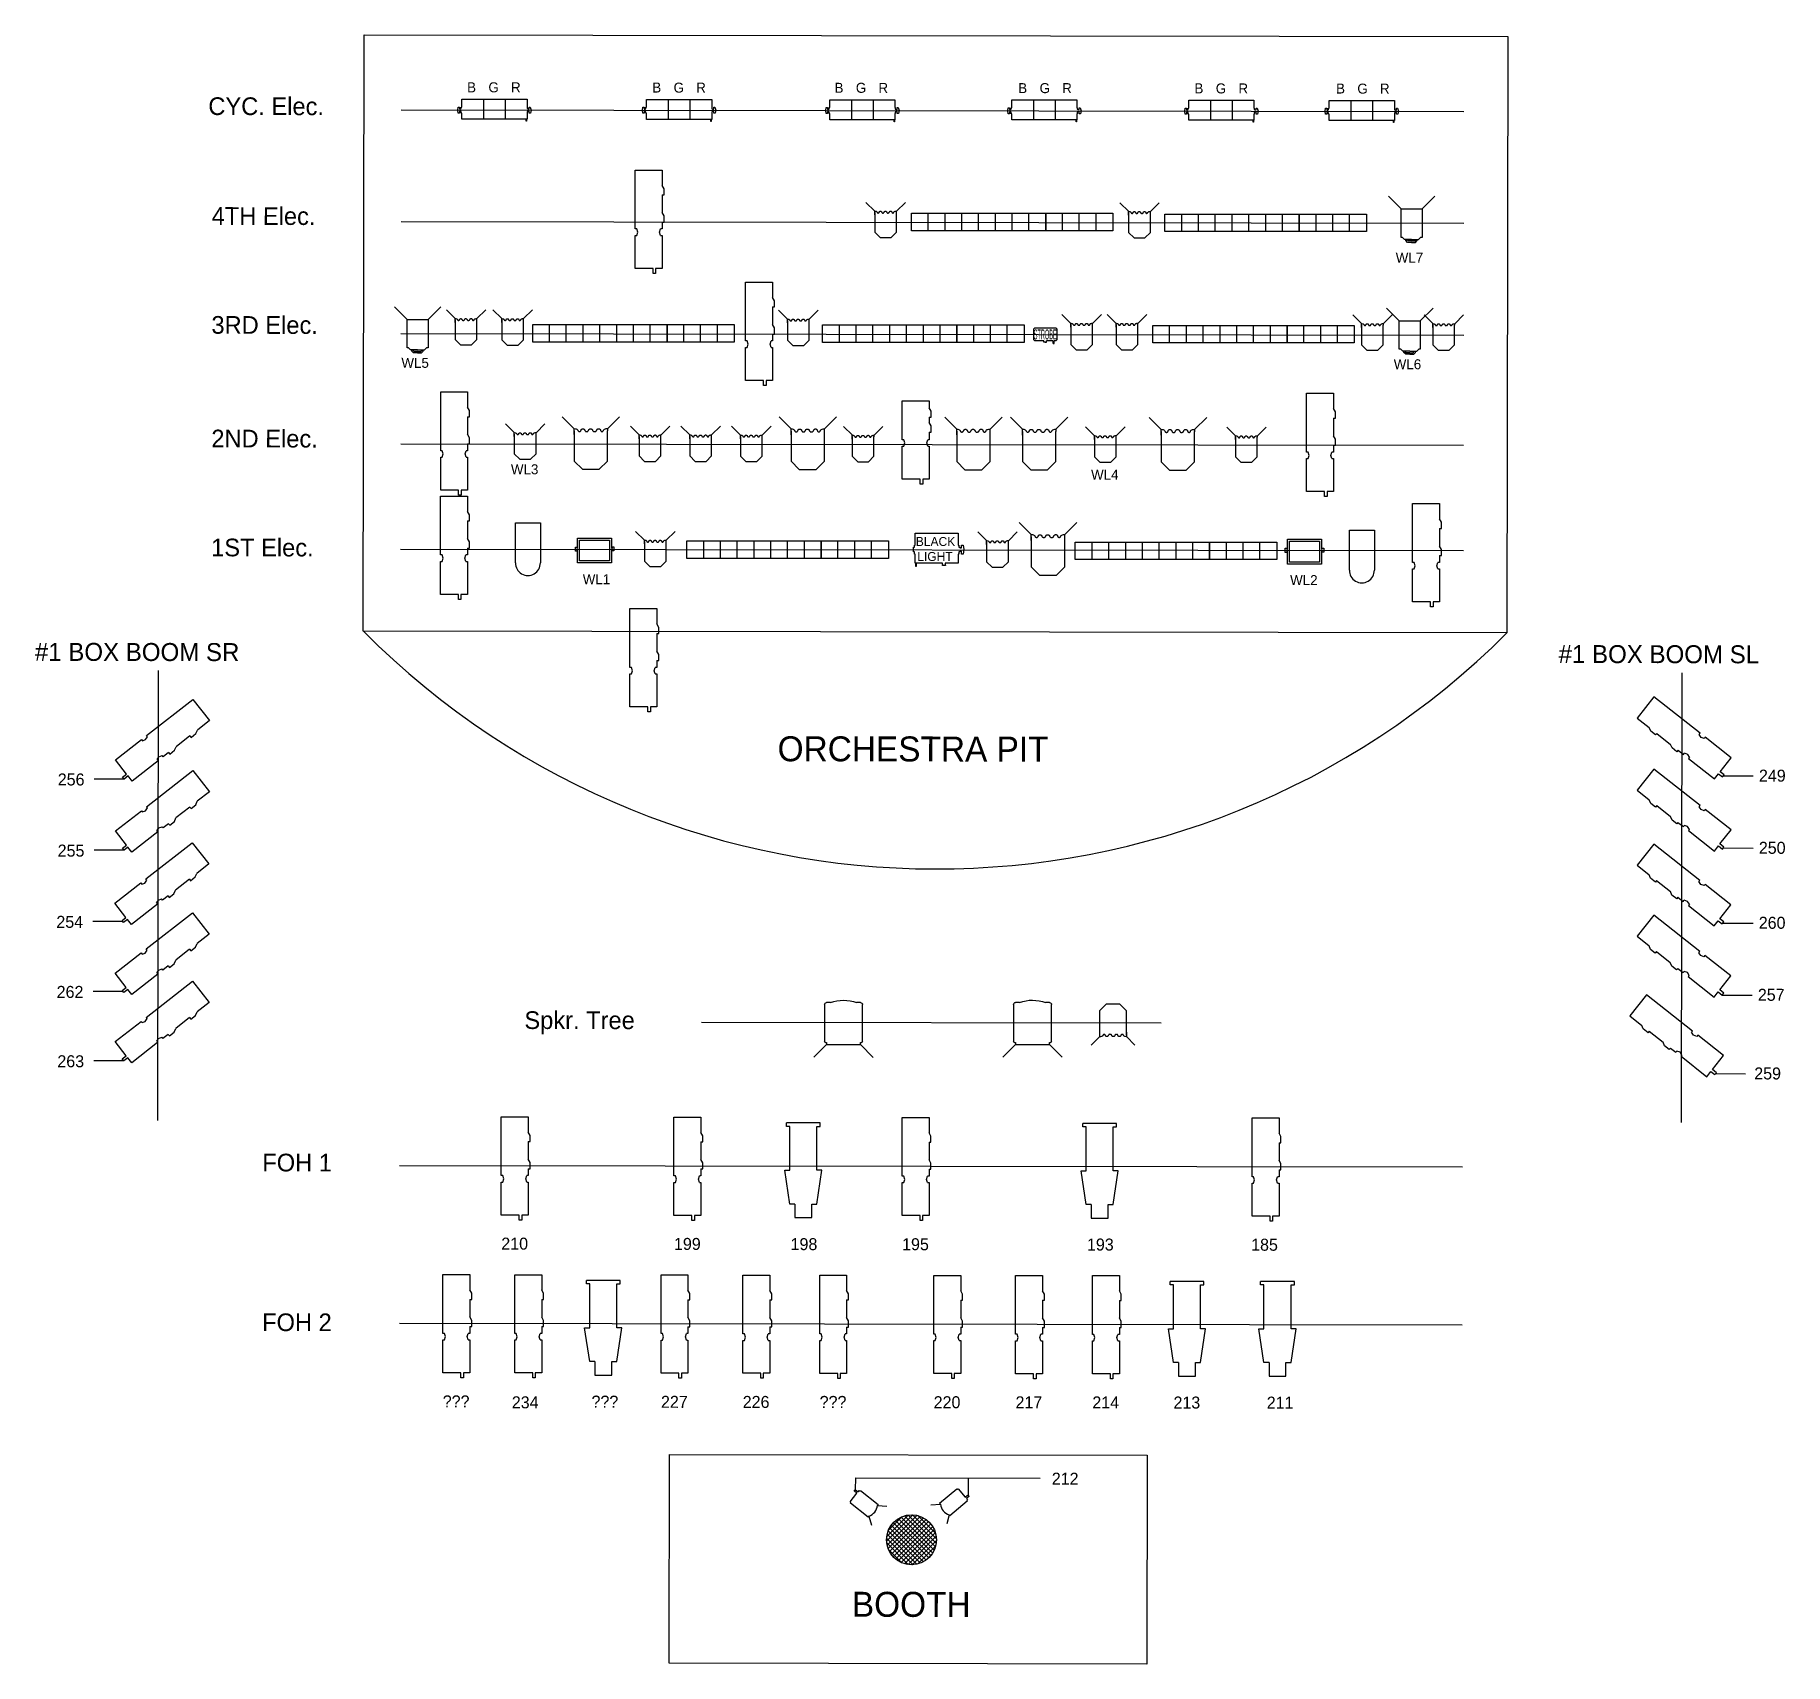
# Model space of a CAD drawing. Extents: x -17897 to 28333, y -5450 to 20354.
# Drawn here: x -17897 to -383, y -5450 to 10852 of the extents above; entities that cross this region are included whole.
import ezdxf
from ezdxf.enums import TextEntityAlignment as Align

# ---------------------------------------------------------------- set-up
doc = ezdxf.new("R2010")
doc.units = 0
doc.layers.get('0').update_dxf_attribs({"linetype": 'CONTINUOUS'})
doc.layers.add('LANTERNS', color=7, linetype='CONTINUOUS')

msp = doc.modelspace()

# ---------------------------------------------------------------- texts
at = {"layer": 'LANTERNS', "color": 0, "attachment_point": 1, "rotation": 359.9156}
for s, width, heights, insert, char_height in [('B', 142.3, [0], (-13572, 10378, -266), 100), ('G', 142.3, [0], (-13359, 10378, -266), 100), ('R', 142.3, [0], (-13133, 10378, -266), 100), ('B', 142.3, [0], (-11719, 10376, -266), 100), ('G', 142.3, [0], (-11506, 10375, -266), 100), ('R', 142.3, [0], (-11280, 10375, -266), 100), ('B', 142.3, [0], (-9895, 10373, -266), 100), ('G', 142.3, [0], (-9682, 10373, -266), 100), ('R', 142.3, [0], (-9456, 10372, -266), 100), ('B', 142.3, [0], (-8057, 10370, -266), 100), ('G', 142.3, [0], (-7843, 10370, -266), 100), ('R', 142.3, [0], (-7617, 10370, -266), 100), ('B', 142.3, [0], (-6293, 10368, -266), 100), ('G', 142.3, [0], (-6080, 10367, -266), 100), ('R', 142.3, [0], (-5853, 10367, -266), 100), ('B', 142.3, [0], (-4876, 10366, -266), 100), ('G', 142.3, [0], (-4663, 10365, -266), 100), ('R', 142.3, [0], (-4437, 10365, -266), 100), ('CYC. Elec.', 1606.05, [0], (-16162, 10228, -266), 177), ('4TH Elec.', 1759.46, [0], (-16129, 9129, -266), 177), ('WL7', 336.64, [0], (-4279, 8673, -266), 100), ('3RD Elec.', 1571.19, [0], (-16131, 8039, -266), 177), ('WL5', 336.64, [0], (-14230, 7621, -266), 100), ('WL6', 336.64, [0], (-4299, 7607, -266), 100), ('2ND Elec.', 1440.86, [0], (-16132, 6902, -266), 177), ('WL3', 336.64, [0], (-13134, 6556, -266), 100), ('WL4', 336.64, [0], (-7328, 6502, -266), 100), ('1ST Elec.', 1455.34, [0], (-16134, 5812, -266), 177), ('\\pi-165;BLACK\\P\\pi-150;LIGHT', 90, [248], (-8917, 5828, -266), 90), ('WL1', 336.64, [0], (-12415, 5456, -266), 100), ('WL2', 336.64, [0], (-5336, 5447, -266), 100), ('ORCHESTRA PIT', 3642.72, [0], (-10465, 3834, -266), 250), ('256', 483.42, [0], (-17669, 3462, -266), 120), ('249', 483.42, [0], (-644, 3500, -266), 120), ('255', 483.42, [0], (-17670, 2750, -266), 120), ('250', 483.42, [0], (-645, 2778, -266), 120), ('254', 483.42, [0], (-17683, 2037, -266), 120), ('260', 483.42, [0], (-646, 2028, -266), 120), ('262', 483.42, [0], (-17680, 1336, -266), 120), ('257', 483.42, [0], (-655, 1307, -266), 120), ('Spkr. Tree', 1851.05, [0], (-12999, 1082, -266), 177), ('263', 483.42, [0], (-17673, 642, -266), 120), ('259', 483.42, [0], (-691, 520, -266), 120), ('FOH 1', 905.75, [0], (-15622, -343, -266), 177), ('210', 483.42, [0], (-13230, -1183, -266), 120), ('199', 483.42, [0], (-11502, -1186, -266), 120), ('198', 483.42, [0], (-10335, -1188, -266), 120), ('195', 483.42, [0], (-9219, -1189, -266), 120), ('193', 483.42, [0], (-7369, -1192, -266), 120), ('185', 483.42, [0], (-5726, -1194, -266), 120), ('FOH 2', 905.75, [0], (-15624, -1941, -266), 177), ('???', 483.42, [0], (-13816, -2762, -266), 120), ('???', 483.42, [0], (-12327, -2764, -266), 120), ('227', 483.42, [0], (-11632, -2766, -266), 120), ('226', 483.42, [0], (-10814, -2767, -266), 120), ('???', 483.42, [0], (-10044, -2767, -266), 120), ('220', 483.42, [0], (-8903, -2770, -266), 120), ('217', 483.42, [0], (-8084, -2771, -266), 120), ('214', 483.42, [0], (-7315, -2772, -266), 120), ('213', 483.42, [0], (-6503, -2773, -266), 120), ('211', 483.42, [0], (-5570, -2774, -266), 120), ('212', 483.42, [0], (-7721, -3535, -266), 120), ('BOOTH', 1443.34, [0], (-9722, -4727, -266), 250)]:
    msp.add_mtext_dynamic_manual_height_columns(s, width=width, gutter_width=885, heights=heights, dxfattribs=dict(at, insert=insert, char_height=char_height))
at = {"layer": 'LANTERNS', "attachment_point": 1, "rotation": 359.9156}
for s, width, heights, insert, char_height in [('#1 BOX BOOM SR', 2419.87, [134], (-17898, 4769, -266), 180), ('#1 BOX BOOM SL', 2419.87, [134], (-2649, 4747, -266), 180), ('234', 323.8, [0], (-13125, -2771, -266), 120)]:
    msp.add_mtext_dynamic_manual_height_columns(s, width=width, gutter_width=885, heights=heights, dxfattribs=dict(at, insert=insert, char_height=char_height))

# ---------------------------------------------------------------- blocks, each defined once
blk = doc.blocks.new('Par64-60')
at = {"layer": 'LANTERNS'}
for p, q in [((-130, 389), (120, 389)), ((-130, -11), (-130, 389)), ((120, 389), (120, -11))]:
    blk.add_line(p, q, dxfattribs=at)
blk.add_arc((-5, -13), 125, 179.33, 0.67, dxfattribs=at)
at = {"layer": 'LANTERNS', "width": 0.882353, "flags": 4}
blk.add_attdef('COLOUR', text='', height=50, dxfattribs=at).set_placement((-130, 189), (120, 189), align=Align.FIT)
blk = doc.blocks.new('Alto14-32')
for p, q in [((-137, 532), (133, 532)), ((-137, -56), (-137, 532)), ((133, 532), (133, 379)), ((152, 345), (133, 379)), ((133, 284), (152, 284)), ((133, 284), (133, 108)), ((152, 284), (152, 345)), ((152, 74), (133, 108)), ((133, 13), (152, 13)), ((133, 13), (133, -56)), ((152, 13), (152, 74)), ((-121, -56), (-137, -56)), ((-137, -451), (-137, -121)), ((-137, -121), (-121, -121)), ((-111, -89), (-121, -56)), ((-121, -121), (-111, -89)), ((107, -89), (117, -56)), ((117, -121), (107, -89)), ((133, -56), (117, -56)), ((117, -121), (133, -121)), ((133, -121), (133, -451)), ((43, -451), (-137, -451)), ((43, -501), (43, -451)), ((68, -501), (43, -501)), ((133, -451), (68, -451)), ((68, -451), (68, -501))]:
    blk.add_line(p, q)
for tag, width, p, p2 in [('COLOUR', 0.772628, (-109, 282), (110, 282)), ('GOBO/IRIS', 0.545, (-111, -89), (107, -89))]:
    blk.add_attdef(tag, text='', height=50, dxfattribs=dict(width=width)).set_placement(p, p2, align=Align.FIT)
blk = doc.blocks.new('AuroraFlood')
for p, q in [((-193, -3), (-193, 39)), ((-193, 39), (-179, 39)), ((-179, 39), (-179, 28)), ((-179, 28), (-171, 28)), ((-171, 10), (-179, 10)), ((-179, 10), (-179, -3)), ((-171, 130), (169, 130)), ((-171, 28), (-171, 130)), ((-171, -120), (-171, 10)), ((-151, -100), (-151, 110)), ((-151, 110), (149, 110)), ((149, 110), (149, -100)), ((169, 130), (169, 29)), ((169, 29), (177, 29)), ((169, 11), (169, -120)), ((177, 11), (169, 11)), ((177, 42), (191, 42)), ((177, 29), (177, 42)), ((177, 0), (177, 11)), ((191, 42), (191, 0)), ((-179, -3), (-193, -3)), ((169, -120), (-171, -120)), ((149, -100), (-151, -100)), ((191, 0), (177, 0))]:
    blk.add_line(p, q)
at = {"width": 1.058824, "flags": 4}
blk.add_attdef('COLOUR', text='', height=50, dxfattribs=at).set_placement((-151, 5), (149, 5), align=Align.FIT)
blk = doc.blocks.new('14INSFR')
for p, q in [((-0.194, 0.2), (-0.194, 0.27)), ((-0.194, 0.244), (-0.194, -0.116)), ((0.204, -0.116), (0.204, 0.244)), ((0.205, 0.243), (0.205, 0.27)), ((-0.194, -0.116), (-0.095, -0.215)), ((0.105, -0.215), (0.204, -0.116)), ((-0.095, -0.215), (0.105, -0.215))]:
    blk.add_line(p, q)
blk.add_lwpolyline([(-0.194, 0.27), (-0.18, 0.269), (-0.17, 0.267), (-0.163, 0.263), (-0.158, 0.259), (-0.154, 0.255), (-0.151, 0.25), (-0.149, 0.246), (-0.147, 0.242), (-0.144, 0.239), (-0.14, 0.237), (-0.137, 0.235), (-0.133, 0.235), (-0.129, 0.235), (-0.125, 0.236), (-0.122, 0.237), (-0.119, 0.239), (-0.116, 0.242), (-0.115, 0.244), (-0.113, 0.248), (-0.112, 0.251), (-0.11, 0.255), (-0.109, 0.258), (-0.107, 0.261), (-0.105, 0.263), (-0.102, 0.265), (-0.098, 0.267), (-0.094, 0.268), (-0.09, 0.268), (-0.086, 0.268), (-0.082, 0.267), (-0.079, 0.265), (-0.076, 0.263), (-0.073, 0.261), (-0.071, 0.258), (-0.07, 0.255), (-0.069, 0.251), (-0.067, 0.248), (-0.065, 0.244), (-0.063, 0.242), (-0.061, 0.239), (-0.058, 0.237), (-0.054, 0.235), (-0.05, 0.235), (-0.046, 0.234), (-0.041, 0.235), (-0.037, 0.235), (-0.033, 0.237), (-0.03, 0.239), (-0.028, 0.242), (-0.026, 0.244), (-0.024, 0.248), (-0.023, 0.251), (-0.021, 0.255), (-0.019, 0.258), (-0.017, 0.261), (-0.015, 0.263), (-0.012, 0.265), (-0.008, 0.267), (-0.004, 0.268), (0.001, 0.268), (0.005, 0.268), (0.009, 0.267), (0.013, 0.265), (0.016, 0.263), (0.019, 0.261), (0.021, 0.258), (0.023, 0.255), (0.024, 0.251), (0.026, 0.248), (0.028, 0.244), (0.03, 0.242), (0.033, 0.239), (0.036, 0.237), (0.04, 0.235), (0.045, 0.235), (0.05, 0.234), (0.054, 0.235), (0.059, 0.236), (0.063, 0.237), (0.066, 0.239), (0.069, 0.242), (0.071, 0.245), (0.073, 0.248), (0.075, 0.252), (0.076, 0.255), (0.078, 0.259), (0.08, 0.262), (0.082, 0.264), (0.085, 0.266), (0.089, 0.268), (0.093, 0.269), (0.097, 0.269), (0.101, 0.269), (0.105, 0.268), (0.109, 0.266), (0.112, 0.264), (0.114, 0.262), (0.116, 0.259), (0.118, 0.255), (0.119, 0.252), (0.12, 0.248), (0.122, 0.245), (0.123, 0.242), (0.126, 0.239), (0.128, 0.237), (0.132, 0.236), (0.135, 0.235), (0.139, 0.235), (0.142, 0.235), (0.146, 0.237), (0.149, 0.239), (0.152, 0.242), (0.154, 0.246), (0.156, 0.251), (0.159, 0.255), (0.163, 0.26), (0.169, 0.264), (0.178, 0.267), (0.189, 0.27), (0.205, 0.27)])
blk = doc.blocks.new('6inchFresnel')
for p, q in [((-107, 133), (-196, 221)), ((110, 133), (199, 221))]:
    blk.add_line(p, q)
at = {"xscale": 546, "yscale": 546, "zscale": 546}
blk.add_blockref('14INSFR', (-2, -14), dxfattribs=at)
at = {"width": 0.76695}
blk.add_attdef('COLOUR', text='', height=50, dxfattribs=at).set_placement((-107, 21), (110, 21), align=Align.FIT)
blk = doc.blocks.new('S-batten(2x4 cct)')
for p, q in [((-951, 159), (969, 159)), ((-951, -91), (-951, 159)), ((-711, -91), (-711, 159)), ((-471, -91), (-471, 159)), ((-231, -91), (-231, 159)), ((9, -91), (9, 159)), ((249, -91), (249, 159)), ((489, -91), (489, 159)), ((729, -91), (729, 159)), ((969, 159), (969, -91)), ((969, -91), (-951, -91))]:
    blk.add_line(p, q)
for tag, p in [('COL1', (-831, 34)), ('COL2', (-591, 34)), ('COL3', (-351, 34)), ('COL4', (-111, 34))]:
    blk.add_attdef(tag, text='', height=50).set_placement(p, align=Align.CENTER)
blk = doc.blocks.new('10InchFresnel')
for p, q in [((-162, 211), (-282, 331)), ((172, 211), (293, 331))]:
    blk.add_line(p, q)
at = {"xscale": 840, "yscale": 840, "zscale": 840}
blk.add_blockref('14INSFR', (1, -15), dxfattribs=at)
at = {"flags": 4}
blk.add_attdef('COLOUR', text='', height=50, dxfattribs=at).set_placement((-3, -1), align=Align.CENTER)
blk = doc.blocks.new('*X95')
at = {"color": 0}
for p, q in [((1.018, 1.333), (1.282, 1.596)), ((1.02, 1.379), (1.235, 1.594)), ((1.024, 1.293), (1.321, 1.591)), ((1.034, 1.259), (1.356, 1.581)), ((1.036, 1.44), (1.174, 1.578)), ((1.508, 1.276), (1.197, 1.586)), ((1.516, 1.313), (1.234, 1.594)), ((1.518, 1.356), (1.277, 1.596)), ((1.51, 1.408), (1.33, 1.589)), ((1.357, 1.113), (1.034, 1.435)), ((1.048, 1.228), (1.387, 1.567)), ((1.387, 1.127), (1.048, 1.466)), ((1.065, 1.2), (1.414, 1.549)), ((1.415, 1.144), (1.066, 1.494)), ((1.086, 1.176), (1.439, 1.529)), ((1.44, 1.165), (1.086, 1.518)), ((1.461, 1.188), (1.109, 1.54)), ((1.109, 1.154), (1.461, 1.506)), ((1.48, 1.214), (1.135, 1.559)), ((1.135, 1.135), (1.48, 1.48)), ((1.164, 1.119), (1.495, 1.45)), ((1.496, 1.243), (1.165, 1.574)), ((1.197, 1.107), (1.508, 1.418)), ((1.471, 1.492), (1.414, 1.55)), ((1.283, 1.097), (1.018, 1.361)), ((1.236, 1.099), (1.02, 1.315)), ((1.322, 1.103), (1.024, 1.401)), ((1.176, 1.114), (1.036, 1.254)), ((1.234, 1.099), (1.516, 1.381)), ((1.276, 1.097), (1.518, 1.338)), ((1.329, 1.104), (1.51, 1.286)), ((1.411, 1.142), (1.473, 1.204))]:
    blk.add_line(p, q, dxfattribs=at)
blk = doc.blocks.new('Mirrball')
blk.add_circle((0, 0), 250)
at = {"xscale": 1000, "yscale": 1000, "zscale": 1000}
blk.add_blockref('*X95', (-1268, -1347), dxfattribs=at)
blk = doc.blocks.new('PreludePC')
for p, q in [((-82, 120), (-69, 120)), ((81, 120), (67, 120))]:
    blk.add_line(p, q)
blk.add_arc((-1, 14), 125, 57.0303, 122.9697)
at = {"layer": 'LANTERNS'}
for p, q in [((-69, 120), (-124, 198)), ((67, 120), (122, 198)), ((-82, -106), (-82, 120)), ((81, 120), (81, -106)), ((-73, -106), (-82, -106)), ((-73, -117), (-73, -106)), ((-55, -117), (-73, -117)), ((-55, -148), (-55, -117)), ((-46, -153), (-55, -148)), ((-37, -148), (-46, -153)), ((72, -117), (-37, -117)), ((-37, -117), (-37, -148)), ((81, -106), (72, -106)), ((72, -106), (72, -117))]:
    blk.add_line(p, q, dxfattribs=at)
at = {"width": 0.514529, "flags": 4}
blk.add_attdef('COLOUR', text='', height=50, dxfattribs=at).set_placement((-73, -10), (73, -10), align=Align.FIT)
blk = doc.blocks.new('Patt243')
for p, q in [((-160, 213), (-287, 340)), ((-180, -187), (-180, 183)), ((-170, 193), (-160, 193)), ((-160, 213), (180, 213)), ((-160, 193), (-160, 213)), ((180, 213), (307, 340)), ((180, 213), (180, 193)), ((180, 193), (190, 193)), ((200, 183), (200, -187)), ((-120, -207), (-160, -207)), ((180, -207), (140, -207))]:
    blk.add_line(p, q)
for centre, radius, start, end in [((-170, 183), 10, 90, 180), ((190, 183), 10, 0, 90), ((-160, -187), 20, 180, 270), ((10, 152), 382, 250.1113, 289.8887), ((180, -187), 20, 270, 0)]:
    blk.add_arc(centre, radius, start, end)
at = {"width": 1.198838}
blk.add_attdef('COLOUR', text='', height=50, dxfattribs=at).set_placement((-160, -2), (180, -2), align=Align.FIT)
blk = doc.blocks.new('8inchFresnel')
for p, q in [((-128, 163), (-213, 248)), ((139, 163), (224, 248))]:
    blk.add_line(p, q)
at = {"xscale": 672, "yscale": 672, "zscale": 672}
blk.add_blockref('14INSFR', (2, -18), dxfattribs=at)
at = {"width": 0.943938}
blk.add_attdef('COLOUR', text='', height=50, dxfattribs=at).set_placement((-128, 25), (139, 25), align=Align.FIT)
blk = doc.blocks.new('LekoLite6x16')
at = {"layer": 'LANTERNS'}
for p, q in [((88, 302), (-112, 302)), ((-112, 282), (-112, 302)), ((-92, 282), (-112, 282)), ((-92, 22), (-92, 282)), ((68, 22), (68, 282)), ((68, 282), (88, 282)), ((88, 282), (88, 302)), ((-92, -178), (-122, 22)), ((-122, 22), (-92, 22)), ((68, -178), (98, 22)), ((98, 22), (68, 22)), ((-62, -178), (-92, -178)), ((-62, -178), (-62, -258)), ((38, -258), (38, -178)), ((38, -178), (68, -178)), ((-62, -258), (38, -258))]:
    blk.add_line(p, q, dxfattribs=at)
at = {"layer": 'LANTERNS', "flags": 4}
for tag, width, p, p2 in [('COLOUR', 0.564363, (-92, 152), (68, 152)), ('GOBO/IRIS', 0.399757, (-92, -33), (68, -33))]:
    blk.add_attdef(tag, text='', height=50, dxfattribs=dict(at, width=width)).set_placement(p, p2, align=Align.FIT)
blk = doc.blocks.new('Coda3')
at = {"layer": 'LANTERNS'}
for p, q in [((-361, 0), (-358, 30)), ((-358, -30), (-361, 0)), ((-358, 30), (-344, 30)), ((-344, 30), (-344, 12)), ((-344, 12), (-334, 12)), ((-334, 15), (-328, 15)), ((-334, 12), (-334, 15)), ((-328, 15), (-328, 30)), ((-328, 30), (-323, 30)), ((-323, 109), (330, 109)), ((-323, 30), (-323, 109)), ((-105, 109), (-105, -92)), ((112, 109), (112, -92)), ((330, 109), (330, 30)), ((330, 30), (333, 30)), ((333, 30), (333, 15)), ((333, 15), (340, 15)), ((340, 15), (340, 12)), ((340, 12), (351, 12)), ((351, 12), (351, 30)), ((351, 30), (363, 30)), ((363, 30), (371, 0)), ((371, 0), (365, -30)), ((-346, -30), (-358, -30)), ((-334, -11), (-346, -11)), ((-346, -11), (-346, -30)), ((-334, -15), (-334, -11)), ((-328, -15), (-334, -15)), ((-328, -30), (-328, -15)), ((-323, -30), (-328, -30)), ((-323, -92), (-323, -30)), ((321, -92), (-323, -92)), ((321, -112), (321, -92)), ((325, -112), (321, -112)), ((325, -92), (325, -112)), ((330, -92), (325, -92)), ((330, -30), (330, -92)), ((333, -30), (330, -30)), ((333, -15), (333, -30)), ((340, -15), (333, -15)), ((351, -11), (340, -11)), ((340, -11), (340, -15)), ((351, -30), (351, -11)), ((365, -30), (351, -30))]:
    blk.add_line(p, q, dxfattribs=at)
at = {"flags": 4}
for tag, width, p, p2 in [('COLOUR1', 0.687834, (-323, -30), (-105, -30)), ('COLOUR2', 0.640876, (-103, -30), (110, -30))]:
    blk.add_attdef(tag, text='', height=50, dxfattribs=dict(at, width=width)).set_placement(p, p2, align=Align.FIT)
at = {"width": 0.63974, "flags": 4}
blk.add_attdef('COLOUR3', text='', height=50, rotation=0.0569, dxfattribs=at).set_placement((116, -30), (330, -30), align=Align.FIT)
blk = doc.blocks.new('Nocturne')
at = {"layer": 'LANTERNS'}
for p, q in [((-185, 6), (-178, 6)), ((-185, -25), (-185, 6)), ((-178, 20), (-173, 20)), ((-178, 6), (-178, 20)), ((-174, 20), (-174, 99)), ((-174, 99), (114, 99)), ((114, 99), (114, 20)), ((114, 20), (118, 20)), ((118, 20), (118, 6)), ((118, 6), (125, 6)), ((125, 6), (125, 2)), ((125, 2), (136, 2)), ((136, 20), (147, 20)), ((136, 2), (136, 20)), ((147, 20), (152, -9)), ((-178, -25), (-185, -25)), ((-178, -40), (-178, -25)), ((-173, -40), (-178, -40)), ((-173, -101), (-173, -40)), ((-169, -101), (-173, -101)), ((-169, -122), (-169, -101)), ((-167, -101), (-167, -122)), ((10, -101), (-167, -101)), ((9, -116), (9, -114)), ((9, -114), (11, -114)), ((29, -116), (9, -116)), ((10, -103), (10, -101)), ((10, -110), (10, -103)), ((11, -110), (10, -110)), ((11, -114), (11, -110)), ((28, -110), (27, -110)), ((27, -110), (27, -114)), ((27, -114), (29, -114)), ((28, -101), (28, -110)), ((114, -101), (28, -101)), ((29, -114), (29, -116)), ((114, -40), (114, -101)), ((118, -40), (114, -40)), ((125, -25), (118, -25)), ((118, -25), (118, -40)), ((125, -21), (125, -25)), ((136, -21), (125, -21)), ((136, -40), (136, -21)), ((147, -40), (136, -40)), ((152, -9), (147, -40)), ((-167, -122), (-169, -122))]:
    blk.add_line(p, q, dxfattribs=at)
at = {"layer": 'LANTERNS', "flags": 4}
blk.add_attdef('COLOUR', text='', height=50, dxfattribs=at).set_placement((-28, -31), align=Align.CENTER)
blk = doc.blocks.new('Alto20-38')
for p, q in [((-140, 24), (-140, 412)), ((-140, 412), (130, 412)), ((130, 412), (130, 342)), ((148, 309), (129, 343)), ((129, 248), (148, 248)), ((148, 161), (129, 195)), ((130, 248), (130, 193)), ((148, 248), (148, 309)), ((-124, 24), (-140, 24)), ((-114, -9), (-124, 24)), ((104, -9), (114, 24)), ((130, 24), (114, 24)), ((129, 100), (148, 100)), ((130, 100), (130, 24)), ((148, 100), (148, 161)), ((-140, -371), (-140, -41)), ((-140, -41), (-124, -41)), ((-124, -41), (-114, -9)), ((114, -41), (104, -9)), ((114, -41), (130, -41)), ((130, -41), (130, -371)), ((40, -371), (-140, -371)), ((40, -421), (40, -371)), ((65, -421), (40, -421)), ((65, -371), (65, -421)), ((130, -371), (65, -371))]:
    blk.add_line(p, q)
for tag, width, p, p2 in [('COLOUR', 0.773168, (-113, 247), (106, 247)), ('GOBO/IRIS', 0.545, (-114, -9), (104, -9))]:
    blk.add_attdef(tag, text='', height=50, dxfattribs=dict(width=width)).set_placement(p, p2, align=Align.FIT)
blk = doc.blocks.new('CompactFresnel')
for p, q in [((-98, 156), (-225, 283)), ((112, 156), (240, 283)), ((-98, -129), (-98, 156)), ((-98, 156), (112, 156)), ((112, 156), (112, -129)), ((-83, -129), (-98, -129)), ((-63, -149), (-83, -129)), ((7, -149), (-63, -149)), ((-51, -161), (-51, -149)), ((-33, -179), (-51, -161)), ((-36, -155), (-36, -149)), ((-27, -164), (-36, -155)), ((7, -164), (-27, -164)), ((7, -149), (77, -149)), ((7, -164), (41, -164)), ((41, -164), (49, -155)), ((47, -179), (64, -161)), ((49, -155), (49, -149)), ((64, -161), (64, -149)), ((77, -149), (97, -129)), ((112, -129), (97, -129)), ((7, -179), (-33, -179)), ((7, -179), (47, -179))]:
    blk.add_line(p, q)
at = {"width": 0.741176, "flags": 4}
blk.add_attdef('COLOUR', text='', height=50, dxfattribs=at).set_placement((-98, 13), (112, 13), align=Align.FIT)
blk = doc.blocks.new('Strobe')
for p, q in [((-110, 55), (-100, 65)), ((-110, -55), (-110, 55)), ((-100, 65), (110, 65)), ((120, 55), (110, 65)), ((120, 55), (120, -55)), ((-110, -55), (-100, -65)), ((-8, -65), (-100, -65)), ((-8, -76), (-8, -65)), ((5, -76), (-8, -76)), ((5, -76), (18, -76)), ((18, -76), (18, -65)), ((84, -65), (18, -65)), ((84, -90), (84, -65)), ((84, -90), (94, -90)), ((110, -65), (94, -65)), ((94, -90), (94, -65)), ((110, -65), (120, -55))]:
    blk.add_line(p, q)
at = {"width": 0.405601}
blk.add_text('STROBE', height=100, dxfattribs=at).set_placement((-110, -50), (120, -50), align=Align.FIT)
blk.add_attdef('TYPE', (4, 0), '', height=0.1)
blk.add_attdef('TYPE', text='', height=50).set_placement((4, -145), align=Align.CENTER)

# ---------------------------------------------------------------- linework, layer by layer
at = {"layer": 'LANTERNS', "color": 0}
for p, q in [((-14233, 10103, -266), (-3596, 10087, -266)), ((-14234, 8984, -266), (-3598, 8968, -266)), ((-14236, 7864, -266), (-3599, 7849, -266)), ((-14237, 6761, -266), (-3601, 6746, -266)), ((-14239, 5708, -266), (-3602, 5692, -266)), ((-16665, 4492, -266), (-16671, -10, -266)), ((-1416, 4469, -266), (-1423, -32, -266)), ((-6628, 963, -266), (-11228, 969, -266)), ((-14248, -461, -266), (-3612, -476, -266)), ((-14250, -2040, -266), (-3614, -2056, -266)), ((-9684, -3707, -266), (-9683, -3586, -266)), ((-9683, -3586, -266), (-7836, -3589, -266)), ((-8555, -3763, -266), (-8554, -3588, -266))]:
    msp.add_line(p, q, dxfattribs=at)
at = {"layer": 'LANTERNS'}
for p, q in [((-17005, 3405, -266), (-17305, 3405, -266)), ((-1001, 3437, -266), (-701, 3437, -266)), ((-17006, 2693, -266), (-17306, 2694, -266)), ((-1002, 2716, -266), (-702, 2715, -266)), ((-17019, 1980, -266), (-17319, 1981, -266)), ((-1003, 1965, -266), (-703, 1965, -266)), ((-17016, 1279, -266), (-17316, 1279, -266)), ((-1012, 1244, -266), (-712, 1244, -266)), ((-17009, 585, -266), (-17309, 586, -266)), ((-1077, 458, -266), (-777, 457, -266))]:
    msp.add_line(p, q, dxfattribs=at)
at = {"layer": 'LANTERNS', "color": 0, "elevation": -266}
for points in [[(-14603, 10852), (-3157, 10835), (-3166, 4868), (-14612, 4885)], [(-11547, -3352), (-6767, -3359), (-6770, -5450), (-11550, -5443)]]:
    msp.add_lwpolyline(points, close=True, dxfattribs=at)
at = {"layer": 'LANTERNS', "color": 0}
msp.add_arc((-8880, 10599, -266), 8093, 224.9156, 314.9156, dxfattribs=at)

# ---------------------------------------------------------------- block references
at = {"color": 0}
for p in [(-12959, 5581, -266), (-4613, 5508, -266)]:
    msp.add_blockref('Par64-60', p, dxfattribs=at)
at = {"layer": 'LANTERNS', "color": 0}
for name, p in [('Coda3', (-13303, 10101, -266)), ('Coda3', (-11455, 10098, -266)), ('Coda3', (-9621, 10095, -266)), ('Coda3', (-7799, 10093, -266)), ('Coda3', (-6028, 10090, -266)), ('Coda3', (-4623, 10088, -266)), ('Alto14-32', (-11754, 8967, -266)), ('6inchFresnel', (-9385, 8956, -266)), ('6inchFresnel', (-6844, 8952, -266)), ('CompactFresnel', (-4127, 8955, -266)), ('Alto14-32', (-10648, 7846, -266)), ('CompactFresnel', (-14075, 7850, -266)), ('6inchFresnel', (-13584, 7881, -266)), ('6inchFresnel', (-13118, 7880, -266)), ('6inchFresnel', (-10259, 7876, -266)), ('CompactFresnel', (-4146, 7836, -266)), ('Strobe', (-7792, 7855, -266)), ('6inchFresnel', (-7423, 7833, -266)), ('6inchFresnel', (-6970, 7833, -266)), ('6inchFresnel', (-4513, 7830, -266)), ('6inchFresnel', (-3799, 7829, -266)), ('Alto14-32', (-13700, 6748, -266)), ('Alto20-38', (-9077, 6778, -266)), ('Alto14-32', (-5034, 6734, -266)), ('10InchFresnel', (-12339, 6701, -266)), ('10InchFresnel', (-10169, 6698, -266)), ('10InchFresnel', (-8511, 6696, -266)), ('10InchFresnel', (-7852, 6695, -266)), ('10InchFresnel', (-6464, 6693, -266)), ('6inchFresnel', (-12992, 6739, -266)), ('6inchFresnel', (-11742, 6716, -266)), ('6inchFresnel', (-11236, 6716, -266)), ('6inchFresnel', (-10729, 6715, -266)), ('6inchFresnel', (-9610, 6713, -266)), ('6inchFresnel', (-7187, 6709, -266)), ('6inchFresnel', (-5774, 6707, -266)), ('Alto14-32', (-13702, 5705, -266)), ('Alto14-32', (-3974, 5630, -266)), ('10InchFresnel', (-7764, 5641, -266)), ('AuroraFlood', (-12296, 5688, -266)), ('6inchFresnel', (-11690, 5663, -266)), ('6inchFresnel', (-11690, 5663, -266)), ('6inchFresnel', (-8265, 5658, -266)), ('AuroraFlood', (-5191, 5676, -266)), ('Alto14-32', (-11806, 4579, -266)), ('Alto14-32', (-13093, -506, -266)), ('Alto14-32', (-11365, -509, -266)), ('Alto14-32', (-9082, -512, -266)), ('Alto14-32', (-5580, -517, -266)), ('Alto14-32', (-13678, -2085, -266)), ('Alto14-32', (-12959, -2086, -266)), ('Alto14-32', (-11495, -2088, -266)), ('Alto14-32', (-10676, -2090, -266)), ('Alto14-32', (-9907, -2091, -266)), ('Alto14-32', (-8766, -2093, -266)), ('Alto14-32', (-7947, -2094, -266)), ('Alto14-32', (-7178, -2095, -266)), ('Mirrball', (-9125, -4206, -266))]:
    msp.add_blockref(name, p, dxfattribs=at)
for name, p, xscale, yscale, zscale in [('S-batten(2x4 cct)', (-8460, 8957, -266), 0.7, 0.7, 0.7), ('S-batten(2x4 cct)', (-7788, 8957, -266), 0.7, 0.7, 0.7), ('S-batten(2x4 cct)', (-5923, 8949, -266), 0.7, 0.7, 0.7), ('S-batten(2x4 cct)', (-5251, 8949, -266), 0.7, 0.7, 0.7), ('S-batten(2x4 cct)', (-12250, 7843, -266), 0.7, 0.7, 0.7), ('S-batten(2x4 cct)', (-11578, 7843, -266), 0.7, 0.7, 0.7), ('S-batten(2x4 cct)', (-9349, 7839, -266), 0.7, 0.7, 0.7), ('S-batten(2x4 cct)', (-8677, 7839, -266), 0.7, 0.7, 0.7), ('S-batten(2x4 cct)', (-6044, 7834, -266), 0.7, 0.7, 0.7), ('S-batten(2x4 cct)', (-5372, 7834, -266), 0.7, 0.7, 0.7), ('S-batten(2x4 cct)', (-10707, 5677, -266), 0.7, 0.7, 0.7), ('S-batten(2x4 cct)', (-10035, 5677, -266), 0.7, 0.7, 0.7), ('Nocturne', (-8829, 5717, -266), 1.5, 1.5, 1.5), ('S-batten(2x4 cct)', (-6820, 5665, -266), 0.7, 0.7, 0.7), ('S-batten(2x4 cct)', (-6148, 5665, -266), 0.7, 0.7, 0.7), ('LekoLite6x16', (-10187, -546, -266), 1.69, 1.69, 1.69), ('LekoLite6x16', (-7221, -551, -266), 1.69, 1.69, 1.69), ('LekoLite6x16', (-12190, -2123, -266), 1.69, 1.69, 1.69), ('LekoLite6x16', (-6347, -2132, -266), 1.69, 1.69, 1.69), ('LekoLite6x16', (-5442, -2133, -266), 1.69, 1.69, 1.69)]:
    msp.add_blockref(name, p, dxfattribs=dict(at, xscale=xscale, yscale=yscale, zscale=zscale))
at = {"layer": 'LANTERNS', "color": 0, "xscale": -1}
for name, p, rotation in [('Alto14-32', (-1361, 3791, -266), 51.808953010899), ('Alto14-32', (-1362, 3069, -266), 51.808953010899), ('Alto14-32', (-1363, 2319, -266), 51.808953010899), ('Alto14-32', (-1364, 1608, -266), 51.808953010899), ('Alto14-32', (-1437, 811, -266), 51.808953010899), ('Patt243', (-9816, 962, -266), 179.8312944973024), ('Patt243', (-7924, 963, -266), 179.8312944973024)]:
    msp.add_blockref(name, p, dxfattribs=dict(at, rotation=rotation))
at = {"layer": 'LANTERNS', "color": 0}
for name, p, rotation in [('Alto14-32', (-16652, 3768, -266), 308.0223428221419), ('Alto14-32', (-16653, 3056, -266), 308.0223428221419), ('Alto14-32', (-16658, 2333, -266), 308.0223428221419), ('Alto14-32', (-16655, 1632, -266), 308.0223428221419), ('Alto14-32', (-16656, 948, -266), 308.0223428221419), ('8inchFresnel', (-7103, 991, -266), 179.9999999999999), ('PreludePC', (-9603, -3843, -266), 231.4247789364924), ('PreludePC', (-8701, -3826, -266), 130.1482209153206)]:
    msp.add_blockref(name, p, dxfattribs=dict(at, rotation=rotation))

msp.set_redraw_order([(e.dxf.handle, doc.entitydb.next_handle()) for e in msp.query("TEXT MTEXT ATTDEF DIMENSION ARC_DIMENSION")])  # texts and dimensions are drawn at this point

doc.saveas('drawing.dxf')
